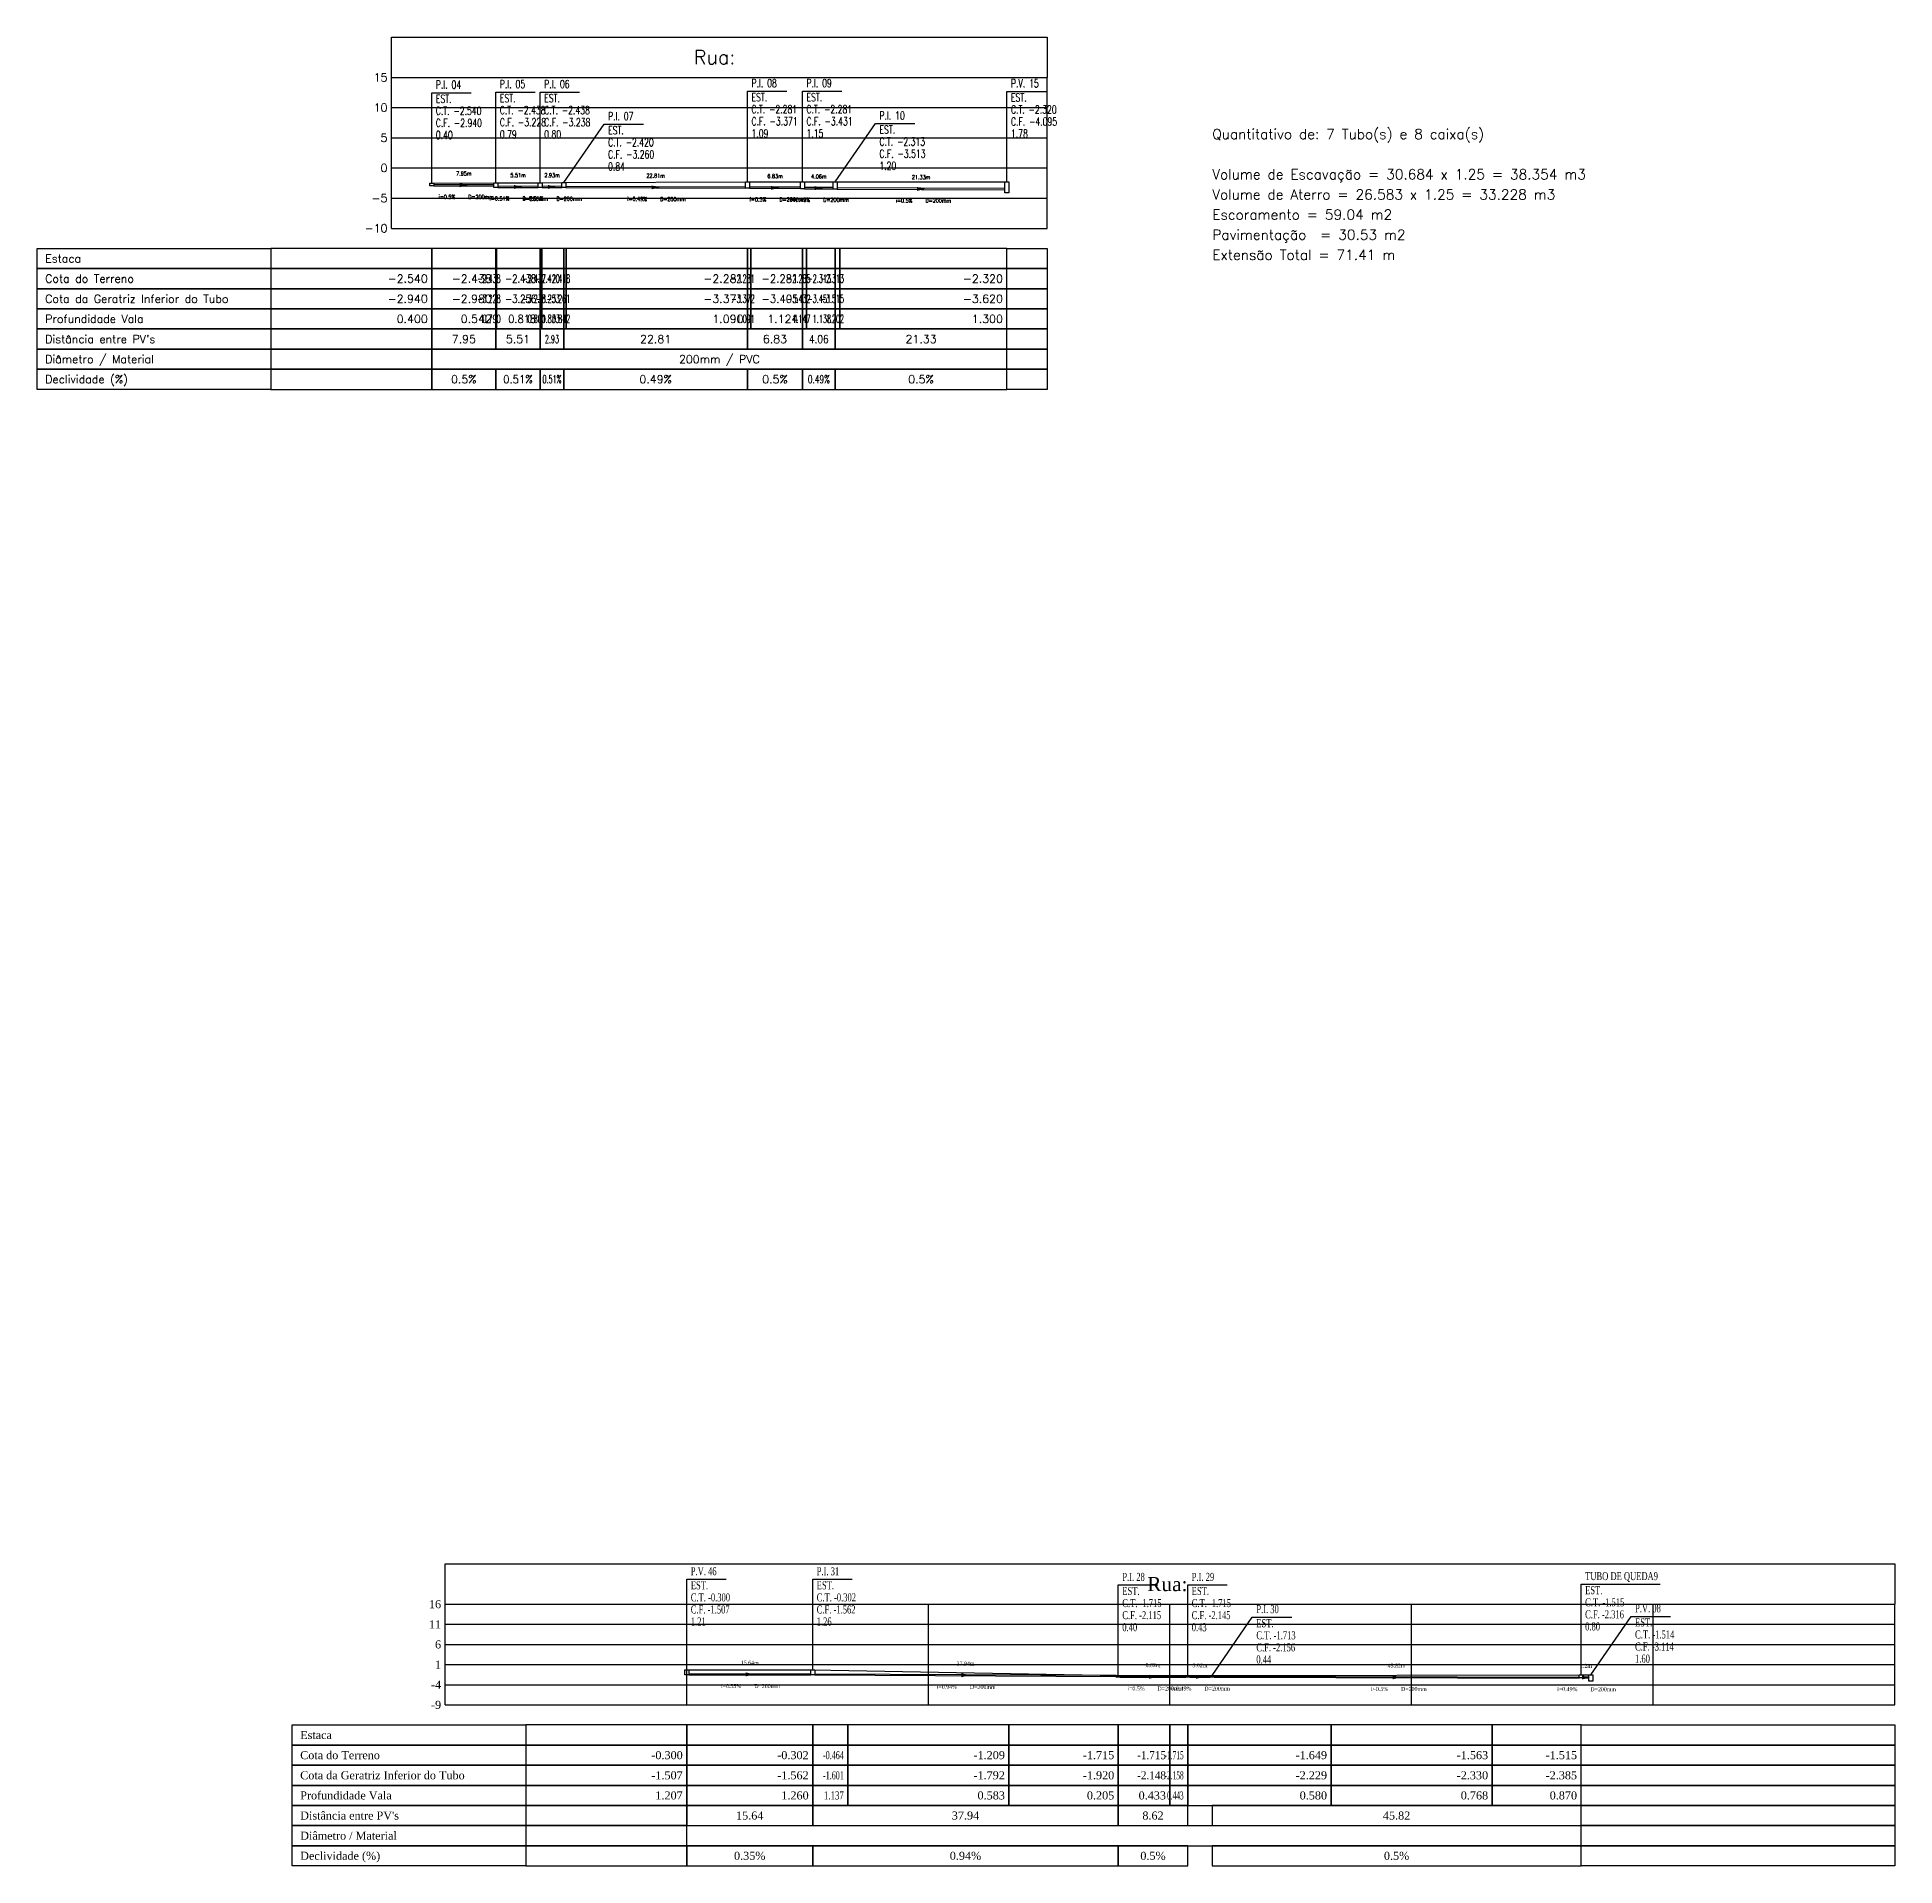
# Model space of a CAD drawing. Extents: x -44 to 14114764, y -20 to 289527804.
# Drawn here: x 359107.8 to 359338.5, y 7351963.3 to 7352190.5 of the extents above; entities that cross this region are included whole.
import ezdxf
from ezdxf.enums import TextEntityAlignment as Align

# ---------------------------------------------------------------- set-up
doc = ezdxf.new("R2010")
doc.units = 0
for name, color, linetype in [('LISTAGEM_TEXTO', 7, 'Continuous'), ('PS_IND_COMPRIMENTO', 7, 'Continuous'), ('PS_IND_DIAMETRO', 7, 'Continuous'), ('PS_IND_FLUXO', 3, 'Continuous'), ('PS_IND_INCLINACAO', 7, 'Continuous'), ('PS_PERFIL_CAIXAS', 7, 'Continuous'), ('PS_PERFIL_COTA_LIN', 7, 'Continuous'), ('PS_PERFIL_COTA_TXT', 5, 'Continuous'), ('PS_PERFIL_GRADE', 8, 'Continuous'), ('PS_PERFIL_TERRENO', 3, 'Continuous'), ('PS_PERFIL_TITULOS', 5, 'Continuous'), ('PS_PERFIL_TUBO', 7, 'Continuous'), ('PS_PONTOS_IDENTIFICACAO_LIN', 7, 'Continuous'), ('PS_PONTOS_IDENTIFICACAO_TXT', 7, 'Continuous')]:
    doc.layers.add(name, color=color, linetype=linetype)
doc.styles.add('ROMANS', font='ROMANS.shx', dxfattribs={"height": 2})
doc.styles.get("Standard").update_dxf_attribs({"font": 'times.ttf'})

msp = doc.modelspace()

# ---------------------------------------------------------------- texts
at = {"layer": 'LISTAGEM_TEXTO', "color": 7, "style": 'ROMANS'}
for s, p in [('Quantitativo de: 7 Tubo(s) e 8 caixa(s)', (359253.729, 7352177.803)), ('Volume de Escavação = 30.684 x 1.25 = 38.354 m3', (359253.729, 7352172.803)), ('Volume de Aterro = 26.583 x 1.25 = 33.228 m3', (359253.729, 7352170.303)), ('Escoramento = 59.04 m2', (359253.729, 7352167.803)), ('Pavimentação  = 30.53 m2', (359253.729, 7352165.303)), ('Extensão Total = 71.41 m', (359253.729, 7352162.803))]:
    msp.add_text(s, height=1.25, dxfattribs=at).set_placement(p)
at = {"layer": 'PS_IND_COMPRIMENTO', "style": 'ROMANS', "width": 0.8}
for s, rotation, p in [('7.95m', 359.76924, (359160.8, 7352173.524)), ('5.51m', 359.75982, (359167.529, 7352173.313)), ('2.93m', 359.73454, (359171.749, 7352173.31)), ('22.81m', 359.78677, (359184.616, 7352173.258)), ('6.83m', 359.76905, (359199.433, 7352173.203)), ('4.06m', 359.7584, (359204.875, 7352173.164)), ('21.33m', 359.77931, (359217.571, 7352173.069))]:
    msp.add_text(s, height=0.5, rotation=rotation, dxfattribs=at).set_placement(p, align=Align.MIDDLE_CENTER)
at = {"layer": 'PS_IND_COMPRIMENTO', "width": 0.8}
for s, rotation, p in [('15.64m', 359.89647, (359196.299, 7351988.559)), ('37.94m', 359.72579, (359223.093, 7351988.455)), ('8.62m', 359.84791, (359246.371, 7351988.257)), ('3.02m', 359.83088, (359252.193, 7351988.249)), ('45.82m', 359.85506, (359276.614, 7351988.19)), ('1.2m', 359.75854, (359300.127, 7351988.166))]:
    msp.add_text(s, height=0.5, rotation=rotation, dxfattribs=at).set_placement(p, align=Align.MIDDLE_CENTER)
at = {"layer": 'PS_IND_DIAMETRO', "style": 'ROMANS', "width": 0.8}
for rotation, p in [(359.76924, (359162.938, 7352170.616)), (359.75982, (359169.667, 7352170.404)), (359.73454, (359173.885, 7352170.4)), (359.78677, (359186.755, 7352170.35)), (359.76905, (359201.572, 7352170.295)), (359.7584, (359207.013, 7352170.254)), (359.77931, (359219.709, 7352170.161))]:
    msp.add_text('D=200mm', height=0.5, rotation=rotation, dxfattribs=at).set_placement(p, align=Align.MIDDLE_CENTER)
at = {"layer": 'PS_IND_DIAMETRO', "width": 0.8}
for rotation, p in [(359.89647, (359198.443, 7351985.655)), (359.72579, (359225.229, 7351985.545)), (359.84791, (359248.513, 7351985.352)), (359.83088, (359254.334, 7351985.343)), (359.85506, (359278.757, 7351985.285)), (359.75854, (359302.265, 7351985.257))]:
    msp.add_text('D=200mm', height=0.5, rotation=rotation, dxfattribs=at).set_placement(p, align=Align.MIDDLE_CENTER)
at = {"layer": 'PS_IND_INCLINACAO', "style": 'ROMANS', "width": 0.8}
for s, rotation, p in [('i=0.5%', 359.76924, (359158.688, 7352170.633)), ('i=0.51%', 359.75982, (359165.217, 7352170.422)), ('i=0.51%', 359.73454, (359169.435, 7352170.421)), ('i=0.49%', 359.78677, (359182.305, 7352170.366)), ('i=0.5%', 359.76905, (359197.322, 7352170.312)), ('i=0.49%', 359.7584, (359202.563, 7352170.273)), ('i=0.5%', 359.77931, (359215.459, 7352170.178))]:
    msp.add_text(s, height=0.5, rotation=rotation, dxfattribs=at).set_placement(p, align=Align.MIDDLE_CENTER)
at = {"layer": 'PS_IND_INCLINACAO', "width": 0.8}
for s, rotation, p in [('i=0.35%', 359.89647, (359193.993, 7351985.663)), ('i=0.94%', 359.72579, (359220.779, 7351985.566)), ('i=0.5%', 359.84791, (359244.263, 7351985.363)), ('i=0.49%', 359.83088, (359249.884, 7351985.356)), ('i=0.5%', 359.85506, (359274.507, 7351985.296)), ('i=0.49%', 359.75854, (359297.815, 7351985.276))]:
    msp.add_text(s, height=0.5, rotation=rotation, dxfattribs=at).set_placement(p, align=Align.MIDDLE_CENTER)
at = {"layer": 'PS_PERFIL_COTA_TXT', "style": 'ROMANS'}
for s, p in [('Estaca', (359108.819, 7352162.969)), ('Cota do Terreno', (359108.819, 7352160.469)), ('Cota da Geratriz Inferior do Tubo', (359108.819, 7352157.969)), ('Profundidade Vala', (359108.819, 7352155.469)), ("Distância entre PV's", (359108.819, 7352152.969)), ('Diâmetro / Material', (359108.819, 7352150.469)), ('Declividade (%)', (359108.819, 7352147.969))]:
    msp.add_text(s, height=1, dxfattribs=at).set_placement(p, align=Align.MIDDLE_LEFT)
for s, p in [('-2.540', (359156.319, 7352160.469)), ('-2.438', (359164.268, 7352160.469)), ('-2.281', (359195.514, 7352160.469)), ('-2.320', (359227.732, 7352160.469)), ('-2.940', (359156.319, 7352157.969)), ('-2.980', (359164.268, 7352157.969)), ('-3.371', (359195.514, 7352157.969)), ('-3.620', (359227.732, 7352157.969)), ('0.400', (359156.319, 7352155.469)), ('0.542', (359164.268, 7352155.469)), ('1.090', (359195.514, 7352155.469)), ('1.124', (359202.341, 7352155.469)), ('1.300', (359227.732, 7352155.469))]:
    msp.add_text(s, height=1, dxfattribs=at).set_placement(p, align=Align.MIDDLE_RIGHT)
for s, width, p in [('-2.438', 0.5, (359165.368, 7352160.469)), ('-2.438', 0.772788, (359169.778, 7352160.469)), ('-2.437', 0.5, (359170.978, 7352160.469)), ('-2.420', 0.5, (359172.706, 7352160.469)), ('-2.418', 0.5, (359174.006, 7352160.469)), ('-2.281', 0.5, (359196.914, 7352160.469)), ('-2.281', 0.918035, (359202.341, 7352160.469)), ('-2.285', 0.5, (359203.841, 7352160.469)), ('-2.313', 0.508172, (359206.398, 7352160.469)), ('-2.313', 0.5, (359207.998, 7352160.469)), ('-3.228', 0.5, (359165.368, 7352157.969)), ('-3.256', 0.772788, (359169.778, 7352157.969)), ('-3.238', 0.5, (359170.978, 7352157.969)), ('-3.253', 0.5, (359172.706, 7352157.969)), ('-3.261', 0.5, (359174.006, 7352157.969)), ('-3.372', 0.5, (359196.914, 7352157.969)), ('-3.405', 0.918035, (359202.341, 7352157.969)), ('-3.432', 0.5, (359203.841, 7352157.969)), ('-3.451', 0.508172, (359206.398, 7352157.969)), ('-3.515', 0.5, (359207.998, 7352157.969)), ('0.790', 0.5, (359165.368, 7352155.469)), ('0.818', 0.901587, (359169.778, 7352155.469)), ('0.801', 0.5, (359170.978, 7352155.469)), ('0.833', 0.5, (359172.706, 7352155.469)), ('0.842', 0.5, (359174.006, 7352155.469)), ('1.091', 0.5, (359196.914, 7352155.469)), ('1.147', 0.5, (359203.841, 7352155.469)), ('1.138', 0.592867, (359206.398, 7352155.469)), ('1.202', 0.5, (359207.998, 7352155.469))]:
    msp.add_text(s, height=1, dxfattribs=dict(at, width=width)).set_placement(p, align=Align.MIDDLE_RIGHT)
for s, p in [('7.95', (359160.794, 7352152.969)), ('5.51', (359167.523, 7352152.969)), ('22.81', (359184.61, 7352152.969)), ('6.83', (359199.428, 7352152.969)), ('21.33', (359217.565, 7352152.969)), ('200mm / PVC', (359192.526, 7352150.469)), ('0.5%', (359160.794, 7352147.969)), ('0.49%', (359184.61, 7352147.969)), ('0.5%', (359199.428, 7352147.969)), ('0.5%', (359217.565, 7352147.969))]:
    msp.add_text(s, height=1, dxfattribs=at).set_placement(p, align=Align.MIDDLE_CENTER)
for s, width, p in [('2.93', 0.585629, (359171.742, 7352152.969)), ('4.06', 0.81144, (359204.869, 7352152.969)), ('0.51%', 0.918253, (359167.523, 7352147.969)), ('0.51%', 0.5, (359171.742, 7352147.969)), ('0.49%', 0.6762, (359204.869, 7352147.969))]:
    msp.add_text(s, height=1, dxfattribs=dict(at, width=width)).set_placement(p, align=Align.MIDDLE_CENTER)
at = {"layer": 'PS_PERFIL_COTA_TXT'}
for s, p in [('Estaca', (359140.478, 7351979.576)), ('Cota do Terreno', (359140.478, 7351977.076)), ('Cota da Geratriz Inferior do Tubo', (359140.478, 7351974.576)), ('Profundidade Vala', (359140.478, 7351972.076)), ("Distância entre PV's", (359140.478, 7351969.576)), ('Diâmetro / Material', (359140.478, 7351967.076)), ('Declividade (%)', (359140.478, 7351964.576))]:
    msp.add_text(s, height=1, dxfattribs=at).set_placement(p, align=Align.MIDDLE_LEFT)
for s, p in [('-0.300', (359187.978, 7351977.076)), ('-0.302', (359203.614, 7351977.076)), ('-1.209', (359227.978, 7351977.076)), ('-1.715', (359241.558, 7351977.076)), ('-1.649', (359267.978, 7351977.076)), ('-1.563', (359287.978, 7351977.076)), ('-1.515', (359299.021, 7351977.076)), ('-1.507', (359187.978, 7351974.576)), ('-1.562', (359203.614, 7351974.576)), ('-1.792', (359227.978, 7351974.576)), ('-1.920', (359241.558, 7351974.576)), ('-2.229', (359267.978, 7351974.576)), ('-2.330', (359287.978, 7351974.576)), ('-2.385', (359299.021, 7351974.576)), ('1.207', (359187.978, 7351972.076)), ('1.260', (359203.614, 7351972.076)), ('0.583', (359227.978, 7351972.076)), ('0.205', (359241.558, 7351972.076)), ('0.433', (359247.978, 7351972.076)), ('0.580', (359267.978, 7351972.076)), ('0.768', (359287.978, 7351972.076)), ('0.870', (359299.021, 7351972.076))]:
    msp.add_text(s, height=1, dxfattribs=at).set_placement(p, align=Align.MIDDLE_RIGHT)
for s, width, p in [('-0.464', 0.623359, (359207.978, 7351977.076)), ('-1.715', 0.917104, (359247.978, 7351977.076)), ('-1.715', 0.5, (359250.176, 7351977.076)), ('-1.601', 0.623359, (359207.978, 7351974.576)), ('-2.148', 0.917104, (359247.978, 7351974.576)), ('-2.158', 0.5, (359250.176, 7351974.576)), ('1.137', 0.727252, (359207.978, 7351972.076)), ('0.443', 0.5, (359250.176, 7351972.076))]:
    msp.add_text(s, height=1, dxfattribs=dict(at, width=width)).set_placement(p, align=Align.MIDDLE_RIGHT)
for s, p in [('15.64', (359196.296, 7351969.576)), ('37.94', (359223.086, 7351969.576)), ('8.62', (359246.367, 7351969.576)), ('45.82', (359276.611, 7351969.576)), ('0.35%', (359196.296, 7351964.576)), ('0.94%', (359223.086, 7351964.576)), ('0.5%', (359246.367, 7351964.576)), ('0.5%', (359276.611, 7351964.576))]:
    msp.add_text(s, height=1, dxfattribs=at).set_placement(p, align=Align.MIDDLE_CENTER)
at = {"layer": 'PS_PERFIL_TITULOS', "style": 'ROMANS'}
msp.add_text('Rua: ', height=1.75, dxfattribs=at).set_placement((359192.526, 7352187.969), align=Align.MIDDLE_CENTER)
at = {"layer": 'PS_PERFIL_TITULOS'}
msp.add_text('Rua: ', height=1.75, dxfattribs=at).set_placement((359248.478, 7351998.326), align=Align.MIDDLE_CENTER)
at = {"layer": 'PS_PONTOS_IDENTIFICACAO_TXT', "style": 'ROMANS', "width": 0.7}
for s, p in [('P.I. 04', (359157.319, 7352184.064)), ('EST. ', (359157.319, 7352182.314)), ('P.I. 05', (359165.268, 7352184.141)), ('EST. ', (359165.268, 7352182.391)), ('P.I. 06', (359170.778, 7352184.141)), ('EST. ', (359170.778, 7352182.391)), ('P.I. 08', (359196.514, 7352184.259)), ('EST. ', (359196.514, 7352182.509)), ('P.I. 09', (359203.341, 7352184.259)), ('EST. ', (359203.341, 7352182.509)), ('P.V. 15', (359228.732, 7352184.229)), ('EST. ', (359228.732, 7352182.479)), ('C.T. -2.540', (359157.319, 7352180.814)), ('C.T. -2.438', (359165.268, 7352180.891)), ('C.T. -2.438', (359170.778, 7352180.891)), ('P.I. 07', (359178.706, 7352180.154)), ('C.T. -2.281', (359196.514, 7352181.009)), ('C.T. -2.281', (359203.341, 7352181.009)), ('P.I. 10', (359212.398, 7352180.235)), ('C.T. -2.320', (359228.732, 7352180.979)), ('C.F. -2.940', (359157.319, 7352179.314)), ('0.40', (359157.319, 7352177.814)), ('C.F. -3.228', (359165.268, 7352179.391)), ('0.79', (359165.268, 7352177.891)), ('C.F. -3.238', (359170.778, 7352179.391)), ('0.80', (359170.778, 7352177.891)), ('EST. ', (359178.706, 7352178.404)), ('C.F. -3.371', (359196.514, 7352179.509)), ('1.09', (359196.514, 7352178.009)), ('C.F. -3.431', (359203.341, 7352179.509)), ('1.15', (359203.341, 7352178.009)), ('EST. ', (359212.398, 7352178.485)), ('C.F. -4.095', (359228.732, 7352179.479)), ('1.78', (359228.732, 7352177.979)), ('C.T. -2.420', (359178.706, 7352176.904)), ('C.F. -3.260', (359178.706, 7352175.404)), ('C.T. -2.313', (359212.398, 7352176.985)), ('C.F. -3.513', (359212.398, 7352175.485)), ('0.84', (359178.706, 7352173.904)), ('1.20', (359212.398, 7352173.985))]:
    msp.add_text(s, height=1, dxfattribs=at).set_placement(p)
at = {"layer": 'PS_PONTOS_IDENTIFICACAO_TXT', "width": 0.7}
for s, p in [('P.V. 46', (359188.978, 7351999.426)), ('P.I. 31', (359204.614, 7351999.425)), ('P.I. 28', (359242.558, 7351998.718)), ('P.I. 29', (359251.176, 7351998.718)), ('TUBO DE QUEDA9', (359300.021, 7351998.818)), ('EST. ', (359188.978, 7351997.676)), ('C.T. -0.300', (359188.978, 7351996.176)), ('EST. ', (359204.614, 7351997.675)), ('C.T. -0.302', (359204.614, 7351996.175)), ('EST. ', (359242.558, 7351996.968)), ('C.T. -1.715', (359242.558, 7351995.468)), ('EST. ', (359251.176, 7351996.968)), ('C.T. -1.715', (359251.176, 7351995.468)), ('EST. ', (359300.021, 7351997.068)), ('C.T. -1.515', (359300.021, 7351995.568)), ('C.F. -1.507', (359188.978, 7351994.676)), ('1.21', (359188.978, 7351993.176)), ('C.F. -1.562', (359204.614, 7351994.675)), ('1.26', (359204.614, 7351993.175)), ('C.F. -2.115', (359242.558, 7351993.968)), ('C.F. -2.145', (359251.176, 7351993.968)), ('P.I. 30', (359259.2, 7351994.719)), ('C.F. -2.316', (359300.021, 7351994.068)), ('P.V. 08', (359306.221, 7351994.819)), ('0.40', (359242.558, 7351992.468)), ('0.43', (359251.176, 7351992.468)), ('EST. ', (359259.2, 7351992.969)), ('C.T. -1.713', (359259.2, 7351991.469)), ('0.80', (359300.021, 7351992.568)), ('EST. ', (359306.221, 7351993.069)), ('C.T. -1.514', (359306.221, 7351991.569)), ('C.F. -2.156', (359259.2, 7351989.969)), ('C.F. -3.114', (359306.221, 7351990.069)), ('1.60', (359306.221, 7351988.569)), ('0.44', (359259.2, 7351988.469))]:
    msp.add_text(s, height=1, dxfattribs=at).set_placement(p)

# ---------------------------------------------------------------- blocks, each defined once
blk = doc.blocks.new('*U1428')
at = {"layer": 'PS_PERFIL_GRADE', "linetype": 'Continuous'}
for p, q in [((0, 0), (0, 12.5)), ((0, 12.5), (180, 12.5)), ((30, 0), (30, 12.5)), ((60, 0), (60, 12.5)), ((90, 0), (90, 12.5)), ((120, 0), (120, 12.5)), ((150, 0), (150, 12.5)), ((180, 0), (180, 12.5)), ((0, 10), (180, 10)), ((0, 7.5), (180, 7.5)), ((0, 5), (180, 5)), ((0, 2.5), (180, 2.5)), ((0, 0), (180, 0))]:
    blk.add_line(p, q, dxfattribs=at)
blk.add_lwpolyline([(0, 12.5), (0, 17.5), (180, 17.5), (180, 12.5)], dxfattribs=at)
at = {"layer": 'PS_PERFIL_GRADE'}
for s, p in [('16', (-0.5, 12.5)), ('11', (-0.5, 10)), ('6', (-0.5, 7.5)), ('1', (-0.5, 5)), ('-4', (-0.5, 2.5)), ('-9', (-0.5, 0))]:
    blk.add_text(s, height=1, dxfattribs=at).set_placement(p, align=Align.MIDDLE_RIGHT)
blk = doc.blocks.new('*U1176')
at = {"layer": 'PS_PERFIL_GRADE', "linetype": 'Continuous'}
for p, q in [((0, 0), (0, 18.75)), ((0, 18.75), (81.41, 18.75)), ((81.41, 0), (81.41, 18.75)), ((0, 15), (81.41, 15)), ((0, 11.25), (81.41, 11.25)), ((0, 7.5), (81.41, 7.5)), ((0, 3.75), (81.41, 3.75)), ((0, 0), (81.41, 0))]:
    blk.add_line(p, q, dxfattribs=at)
blk.add_lwpolyline([(0, 18.75), (0, 23.75), (81.41, 23.75), (81.41, 18.75)], dxfattribs=at)
at = {"layer": 'PS_PERFIL_GRADE', "style": 'ROMANS'}
for s, p in [('15', (-0.5, 18.75)), ('10', (-0.5, 15)), ('5', (-0.5, 11.25)), ('0', (-0.5, 7.5)), ('-5', (-0.5, 3.75)), ('-10', (-0.5, 0))]:
    blk.add_text(s, height=1, dxfattribs=at).set_placement(p, align=Align.MIDDLE_RIGHT)

# ---------------------------------------------------------------- linework, layer by layer
at = {"layer": 'PS_IND_FLUXO'}
for points in [[(359160.294, 7352172.076, 0.5, 0, 0), (359161.294, 7352172.072, 0, 0, 0)], [(359167.023, 7352171.865, 0.5, 0, 0), (359168.023, 7352171.861, 0, 0, 0)], [(359171.242, 7352171.862, 0.5, 0, 0), (359172.242, 7352171.858, 0, 0, 0)], [(359184.11, 7352171.809, 0.5, 0, 0), (359185.11, 7352171.806, 0, 0, 0)], [(359198.928, 7352171.755, 0.5, 0, 0), (359199.928, 7352171.751, 0, 0, 0)], [(359204.369, 7352171.716, 0.5, 0, 0), (359205.369, 7352171.711, 0, 0, 0)], [(359217.065, 7352171.621, 0.5, 0, 0), (359218.065, 7352171.618, 0, 0, 0)], [(359195.796, 7351987.109, 0.5, 0, 0), (359196.796, 7351987.108, 0, 0, 0)], [(359222.586, 7351987.008, 0.5, 0, 0), (359223.586, 7351987.003, 0, 0, 0)], [(359245.867, 7351986.809, 0.5, 0, 0), (359246.867, 7351986.806, 0, 0, 0)], [(359251.688, 7351986.801, 0.5, 0, 0), (359252.688, 7351986.798, 0, 0, 0)], [(359276.111, 7351986.742, 0.5, 0, 0), (359277.111, 7351986.739, 0, 0, 0)], [(359299.621, 7351986.718, 0.5, 0, 0), (359300.621, 7351986.714, 0, 0, 0)]]:
    msp.add_lwpolyline(points, format="xyseb", dxfattribs=at)
at = {"layer": 'PS_PERFIL_CAIXAS', "linetype": 'Continuous'}
for points in [[(359156.569, 7352172.314), (359157.069, 7352172.314), (359157.069, 7352172.014), (359156.569, 7352172.014)], [(359164.518, 7352172.391), (359165.018, 7352172.391), (359165.018, 7352171.798), (359164.518, 7352171.798)], [(359170.028, 7352172.391), (359170.528, 7352172.391), (359170.528, 7352171.791), (359170.028, 7352171.791)], [(359172.956, 7352172.404), (359173.456, 7352172.404), (359173.456, 7352171.774), (359172.956, 7352171.774)], [(359195.764, 7352172.509), (359196.264, 7352172.509), (359196.264, 7352171.691), (359195.764, 7352171.691)], [(359202.591, 7352172.509), (359203.091, 7352172.509), (359203.091, 7352171.646), (359202.591, 7352171.646)], [(359206.648, 7352172.485), (359207.148, 7352172.485), (359207.148, 7352171.585), (359206.648, 7352171.585)], [(359227.982, 7352172.479), (359228.482, 7352172.479), (359228.482, 7352171.148), (359227.982, 7352171.148)], [(359188.228, 7351987.676), (359188.728, 7351987.676), (359188.728, 7351987.072), (359188.228, 7351987.072)], [(359203.864, 7351987.675), (359204.364, 7351987.675), (359204.364, 7351987.045), (359203.864, 7351987.045)], [(359241.808, 7351986.968), (359242.308, 7351986.968), (359242.308, 7351986.768), (359241.808, 7351986.768)], [(359250.426, 7351986.968), (359250.926, 7351986.968), (359250.926, 7351986.753), (359250.426, 7351986.753)], [(359253.45, 7351986.969), (359253.95, 7351986.969), (359253.95, 7351986.748), (359253.45, 7351986.748)], [(359299.271, 7351987.068), (359299.771, 7351987.068), (359299.771, 7351986.668), (359299.271, 7351986.668)], [(359300.471, 7351987.069), (359300.971, 7351987.069), (359300.971, 7351986.269), (359300.471, 7351986.269)]]:
    msp.add_lwpolyline(points, close=True, dxfattribs=at)
at = {"layer": 'PS_PERFIL_COTA_LIN', "linetype": 'Continuous'}
for points in [[(359136.819, 7352164.219), (359136.819, 7352161.719), (359107.819, 7352161.719), (359107.819, 7352164.219)], [(359136.819, 7352164.219), (359136.819, 7352161.719), (359156.819, 7352161.719), (359156.819, 7352164.219)], [(359156.819, 7352164.219), (359156.819, 7352161.719), (359164.768, 7352161.719), (359164.768, 7352164.219)], [(359164.768, 7352164.219), (359164.768, 7352161.719), (359164.868, 7352161.719), (359164.868, 7352164.219)], [(359164.868, 7352164.219), (359164.868, 7352161.719), (359170.278, 7352161.719), (359170.278, 7352164.219)], [(359170.278, 7352164.219), (359170.278, 7352161.719), (359170.478, 7352161.719), (359170.478, 7352164.219)], [(359170.478, 7352164.219), (359170.478, 7352161.719), (359173.206, 7352161.719), (359173.206, 7352164.219)], [(359173.206, 7352164.219), (359173.206, 7352161.719), (359173.506, 7352161.719), (359173.506, 7352164.219)], [(359173.506, 7352164.219), (359173.506, 7352161.719), (359196.014, 7352161.719), (359196.014, 7352164.219)], [(359196.014, 7352164.219), (359196.014, 7352161.719), (359196.414, 7352161.719), (359196.414, 7352164.219)], [(359196.414, 7352164.219), (359196.414, 7352161.719), (359202.841, 7352161.719), (359202.841, 7352164.219)], [(359202.841, 7352164.219), (359202.841, 7352161.719), (359203.341, 7352161.719), (359203.341, 7352164.219)], [(359203.341, 7352164.219), (359203.341, 7352161.719), (359206.898, 7352161.719), (359206.898, 7352164.219)], [(359206.898, 7352164.219), (359206.898, 7352161.719), (359207.498, 7352161.719), (359207.498, 7352164.219)], [(359207.498, 7352164.219), (359207.498, 7352161.719), (359228.232, 7352161.719), (359228.232, 7352164.219)], [(359233.232, 7352164.219), (359233.232, 7352161.719), (359228.232, 7352161.719), (359228.232, 7352164.219)], [(359136.819, 7352161.719), (359136.819, 7352159.219), (359107.819, 7352159.219), (359107.819, 7352161.719)], [(359136.819, 7352161.719), (359136.819, 7352159.219), (359156.819, 7352159.219), (359156.819, 7352161.719)], [(359156.819, 7352161.719), (359156.819, 7352159.219), (359164.768, 7352159.219), (359164.768, 7352161.719)], [(359164.768, 7352161.719), (359164.768, 7352159.219), (359164.868, 7352159.219), (359164.868, 7352161.719)], [(359164.868, 7352161.719), (359164.868, 7352159.219), (359170.278, 7352159.219), (359170.278, 7352161.719)], [(359170.278, 7352161.719), (359170.278, 7352159.219), (359170.478, 7352159.219), (359170.478, 7352161.719)], [(359170.478, 7352161.719), (359170.478, 7352159.219), (359173.206, 7352159.219), (359173.206, 7352161.719)], [(359173.206, 7352161.719), (359173.206, 7352159.219), (359173.506, 7352159.219), (359173.506, 7352161.719)], [(359173.506, 7352161.719), (359173.506, 7352159.219), (359196.014, 7352159.219), (359196.014, 7352161.719)], [(359196.014, 7352161.719), (359196.014, 7352159.219), (359196.414, 7352159.219), (359196.414, 7352161.719)], [(359196.414, 7352161.719), (359196.414, 7352159.219), (359202.841, 7352159.219), (359202.841, 7352161.719)], [(359202.841, 7352161.719), (359202.841, 7352159.219), (359203.341, 7352159.219), (359203.341, 7352161.719)], [(359203.341, 7352161.719), (359203.341, 7352159.219), (359206.898, 7352159.219), (359206.898, 7352161.719)], [(359206.898, 7352161.719), (359206.898, 7352159.219), (359207.498, 7352159.219), (359207.498, 7352161.719)], [(359207.498, 7352161.719), (359207.498, 7352159.219), (359228.232, 7352159.219), (359228.232, 7352161.719)], [(359233.232, 7352161.719), (359233.232, 7352159.219), (359228.232, 7352159.219), (359228.232, 7352161.719)], [(359136.819, 7352159.219), (359136.819, 7352156.719), (359107.819, 7352156.719), (359107.819, 7352159.219)], [(359136.819, 7352159.219), (359136.819, 7352156.719), (359156.819, 7352156.719), (359156.819, 7352159.219)], [(359156.819, 7352159.219), (359156.819, 7352156.719), (359164.768, 7352156.719), (359164.768, 7352159.219)], [(359164.768, 7352159.219), (359164.768, 7352156.719), (359164.868, 7352156.719), (359164.868, 7352159.219)], [(359164.868, 7352159.219), (359164.868, 7352156.719), (359170.278, 7352156.719), (359170.278, 7352159.219)], [(359170.278, 7352159.219), (359170.278, 7352156.719), (359170.478, 7352156.719), (359170.478, 7352159.219)], [(359170.478, 7352159.219), (359170.478, 7352156.719), (359173.206, 7352156.719), (359173.206, 7352159.219)], [(359173.206, 7352159.219), (359173.206, 7352156.719), (359173.506, 7352156.719), (359173.506, 7352159.219)], [(359173.506, 7352159.219), (359173.506, 7352156.719), (359196.014, 7352156.719), (359196.014, 7352159.219)], [(359196.014, 7352159.219), (359196.014, 7352156.719), (359196.414, 7352156.719), (359196.414, 7352159.219)], [(359196.414, 7352159.219), (359196.414, 7352156.719), (359202.841, 7352156.719), (359202.841, 7352159.219)], [(359202.841, 7352159.219), (359202.841, 7352156.719), (359203.341, 7352156.719), (359203.341, 7352159.219)], [(359203.341, 7352159.219), (359203.341, 7352156.719), (359206.898, 7352156.719), (359206.898, 7352159.219)], [(359206.898, 7352159.219), (359206.898, 7352156.719), (359207.498, 7352156.719), (359207.498, 7352159.219)], [(359207.498, 7352159.219), (359207.498, 7352156.719), (359228.232, 7352156.719), (359228.232, 7352159.219)], [(359233.232, 7352159.219), (359233.232, 7352156.719), (359228.232, 7352156.719), (359228.232, 7352159.219)], [(359136.819, 7352156.719), (359136.819, 7352154.219), (359107.819, 7352154.219), (359107.819, 7352156.719)], [(359136.819, 7352156.719), (359136.819, 7352154.219), (359156.819, 7352154.219), (359156.819, 7352156.719)], [(359156.819, 7352156.719), (359156.819, 7352154.219), (359164.768, 7352154.219), (359164.768, 7352156.719)], [(359164.768, 7352156.719), (359164.768, 7352154.219), (359164.868, 7352154.219), (359164.868, 7352156.719)], [(359164.868, 7352156.719), (359164.868, 7352154.219), (359170.278, 7352154.219), (359170.278, 7352156.719)], [(359170.278, 7352156.719), (359170.278, 7352154.219), (359170.478, 7352154.219), (359170.478, 7352156.719)], [(359170.478, 7352156.719), (359170.478, 7352154.219), (359173.206, 7352154.219), (359173.206, 7352156.719)], [(359173.206, 7352156.719), (359173.206, 7352154.219), (359173.506, 7352154.219), (359173.506, 7352156.719)], [(359173.506, 7352156.719), (359173.506, 7352154.219), (359196.014, 7352154.219), (359196.014, 7352156.719)], [(359196.014, 7352156.719), (359196.014, 7352154.219), (359196.414, 7352154.219), (359196.414, 7352156.719)], [(359196.414, 7352156.719), (359196.414, 7352154.219), (359202.841, 7352154.219), (359202.841, 7352156.719)], [(359202.841, 7352156.719), (359202.841, 7352154.219), (359203.341, 7352154.219), (359203.341, 7352156.719)], [(359203.341, 7352156.719), (359203.341, 7352154.219), (359206.898, 7352154.219), (359206.898, 7352156.719)], [(359206.898, 7352156.719), (359206.898, 7352154.219), (359207.498, 7352154.219), (359207.498, 7352156.719)], [(359207.498, 7352156.719), (359207.498, 7352154.219), (359228.232, 7352154.219), (359228.232, 7352156.719)], [(359233.232, 7352156.719), (359233.232, 7352154.219), (359228.232, 7352154.219), (359228.232, 7352156.719)], [(359136.819, 7352154.219), (359136.819, 7352151.719), (359107.819, 7352151.719), (359107.819, 7352154.219)], [(359136.819, 7352154.219), (359136.819, 7352151.719), (359156.819, 7352151.719), (359156.819, 7352154.219)], [(359156.819, 7352154.219), (359156.819, 7352151.719), (359164.768, 7352151.719), (359164.768, 7352154.219)], [(359164.768, 7352154.219), (359164.768, 7352151.719), (359170.278, 7352151.719), (359170.278, 7352154.219)], [(359170.278, 7352154.219), (359170.278, 7352151.719), (359173.206, 7352151.719), (359173.206, 7352154.219)], [(359173.206, 7352154.219), (359173.206, 7352151.719), (359196.014, 7352151.719), (359196.014, 7352154.219)], [(359196.014, 7352154.219), (359196.014, 7352151.719), (359202.841, 7352151.719), (359202.841, 7352154.219)], [(359202.841, 7352154.219), (359202.841, 7352151.719), (359206.898, 7352151.719), (359206.898, 7352154.219)], [(359206.898, 7352154.219), (359206.898, 7352151.719), (359228.232, 7352151.719), (359228.232, 7352154.219)], [(359233.232, 7352154.219), (359233.232, 7352151.719), (359228.232, 7352151.719), (359228.232, 7352154.219)], [(359136.819, 7352151.719), (359136.819, 7352149.219), (359107.819, 7352149.219), (359107.819, 7352151.719)], [(359136.819, 7352151.719), (359136.819, 7352149.219), (359156.819, 7352149.219), (359156.819, 7352151.719)], [(359156.819, 7352151.719), (359156.819, 7352149.219), (359228.232, 7352149.219), (359228.232, 7352151.719)], [(359233.232, 7352151.719), (359233.232, 7352149.219), (359228.232, 7352149.219), (359228.232, 7352151.719)], [(359136.819, 7352149.219), (359136.819, 7352146.719), (359107.819, 7352146.719), (359107.819, 7352149.219)], [(359136.819, 7352149.219), (359136.819, 7352146.719), (359156.819, 7352146.719), (359156.819, 7352149.219)], [(359156.819, 7352149.219), (359156.819, 7352146.719), (359164.768, 7352146.719), (359164.768, 7352149.219)], [(359164.768, 7352149.219), (359164.768, 7352146.719), (359170.278, 7352146.719), (359170.278, 7352149.219)], [(359170.278, 7352149.219), (359170.278, 7352146.719), (359173.206, 7352146.719), (359173.206, 7352149.219)], [(359173.206, 7352149.219), (359173.206, 7352146.719), (359196.014, 7352146.719), (359196.014, 7352149.219)], [(359196.014, 7352149.219), (359196.014, 7352146.719), (359202.841, 7352146.719), (359202.841, 7352149.219)], [(359202.841, 7352149.219), (359202.841, 7352146.719), (359206.898, 7352146.719), (359206.898, 7352149.219)], [(359206.898, 7352149.219), (359206.898, 7352146.719), (359228.232, 7352146.719), (359228.232, 7352149.219)], [(359233.232, 7352149.219), (359233.232, 7352146.719), (359228.232, 7352146.719), (359228.232, 7352149.219)], [(359168.478, 7351980.826), (359168.478, 7351978.326), (359139.478, 7351978.326), (359139.478, 7351980.826)], [(359168.478, 7351980.826), (359168.478, 7351978.326), (359188.478, 7351978.326), (359188.478, 7351980.826)], [(359188.478, 7351980.826), (359188.478, 7351978.326), (359204.114, 7351978.326), (359204.114, 7351980.826)], [(359204.114, 7351980.826), (359204.114, 7351978.326), (359208.478, 7351978.326), (359208.478, 7351980.826)], [(359208.478, 7351980.826), (359208.478, 7351978.326), (359228.478, 7351978.326), (359228.478, 7351980.826)], [(359228.478, 7351980.826), (359228.478, 7351978.326), (359242.058, 7351978.326), (359242.058, 7351980.826)], [(359242.058, 7351980.826), (359242.058, 7351978.326), (359248.478, 7351978.326), (359248.478, 7351980.826)], [(359248.478, 7351980.826), (359248.478, 7351978.326), (359250.676, 7351978.326), (359250.676, 7351980.826)], [(359250.676, 7351980.826), (359250.676, 7351978.326), (359268.478, 7351978.326), (359268.478, 7351980.826)], [(359268.478, 7351980.826), (359268.478, 7351978.326), (359288.478, 7351978.326), (359288.478, 7351980.826)], [(359288.478, 7351980.826), (359288.478, 7351978.326), (359299.521, 7351978.326), (359299.521, 7351980.826)], [(359338.478, 7351980.826), (359338.478, 7351978.326), (359299.521, 7351978.326), (359299.521, 7351980.826)], [(359168.478, 7351978.326), (359168.478, 7351975.826), (359139.478, 7351975.826), (359139.478, 7351978.326)], [(359168.478, 7351978.326), (359168.478, 7351975.826), (359188.478, 7351975.826), (359188.478, 7351978.326)], [(359188.478, 7351978.326), (359188.478, 7351975.826), (359204.114, 7351975.826), (359204.114, 7351978.326)], [(359204.114, 7351978.326), (359204.114, 7351975.826), (359208.478, 7351975.826), (359208.478, 7351978.326)], [(359208.478, 7351978.326), (359208.478, 7351975.826), (359228.478, 7351975.826), (359228.478, 7351978.326)], [(359228.478, 7351978.326), (359228.478, 7351975.826), (359242.058, 7351975.826), (359242.058, 7351978.326)], [(359242.058, 7351978.326), (359242.058, 7351975.826), (359248.478, 7351975.826), (359248.478, 7351978.326)], [(359248.478, 7351978.326), (359248.478, 7351975.826), (359250.676, 7351975.826), (359250.676, 7351978.326)], [(359250.676, 7351978.326), (359250.676, 7351975.826), (359268.478, 7351975.826), (359268.478, 7351978.326)], [(359268.478, 7351978.326), (359268.478, 7351975.826), (359288.478, 7351975.826), (359288.478, 7351978.326)], [(359288.478, 7351978.326), (359288.478, 7351975.826), (359299.521, 7351975.826), (359299.521, 7351978.326)], [(359338.478, 7351978.326), (359338.478, 7351975.826), (359299.521, 7351975.826), (359299.521, 7351978.326)], [(359168.478, 7351975.826), (359168.478, 7351973.326), (359139.478, 7351973.326), (359139.478, 7351975.826)], [(359168.478, 7351975.826), (359168.478, 7351973.326), (359188.478, 7351973.326), (359188.478, 7351975.826)], [(359188.478, 7351975.826), (359188.478, 7351973.326), (359204.114, 7351973.326), (359204.114, 7351975.826)], [(359204.114, 7351975.826), (359204.114, 7351973.326), (359208.478, 7351973.326), (359208.478, 7351975.826)], [(359208.478, 7351975.826), (359208.478, 7351973.326), (359228.478, 7351973.326), (359228.478, 7351975.826)], [(359228.478, 7351975.826), (359228.478, 7351973.326), (359242.058, 7351973.326), (359242.058, 7351975.826)], [(359242.058, 7351975.826), (359242.058, 7351973.326), (359248.478, 7351973.326), (359248.478, 7351975.826)], [(359248.478, 7351975.826), (359248.478, 7351973.326), (359250.676, 7351973.326), (359250.676, 7351975.826)], [(359250.676, 7351975.826), (359250.676, 7351973.326), (359268.478, 7351973.326), (359268.478, 7351975.826)], [(359268.478, 7351975.826), (359268.478, 7351973.326), (359288.478, 7351973.326), (359288.478, 7351975.826)], [(359288.478, 7351975.826), (359288.478, 7351973.326), (359299.521, 7351973.326), (359299.521, 7351975.826)], [(359338.478, 7351975.826), (359338.478, 7351973.326), (359299.521, 7351973.326), (359299.521, 7351975.826)], [(359168.478, 7351973.326), (359168.478, 7351970.826), (359139.478, 7351970.826), (359139.478, 7351973.326)], [(359168.478, 7351973.326), (359168.478, 7351970.826), (359188.478, 7351970.826), (359188.478, 7351973.326)], [(359188.478, 7351973.326), (359188.478, 7351970.826), (359204.114, 7351970.826), (359204.114, 7351973.326)], [(359204.114, 7351973.326), (359204.114, 7351970.826), (359208.478, 7351970.826), (359208.478, 7351973.326)], [(359208.478, 7351973.326), (359208.478, 7351970.826), (359228.478, 7351970.826), (359228.478, 7351973.326)], [(359228.478, 7351973.326), (359228.478, 7351970.826), (359242.058, 7351970.826), (359242.058, 7351973.326)], [(359242.058, 7351973.326), (359242.058, 7351970.826), (359248.478, 7351970.826), (359248.478, 7351973.326)], [(359248.478, 7351973.326), (359248.478, 7351970.826), (359250.676, 7351970.826), (359250.676, 7351973.326)], [(359250.676, 7351973.326), (359250.676, 7351970.826), (359268.478, 7351970.826), (359268.478, 7351973.326)], [(359268.478, 7351973.326), (359268.478, 7351970.826), (359288.478, 7351970.826), (359288.478, 7351973.326)], [(359288.478, 7351973.326), (359288.478, 7351970.826), (359299.521, 7351970.826), (359299.521, 7351973.326)], [(359338.478, 7351973.326), (359338.478, 7351970.826), (359299.521, 7351970.826), (359299.521, 7351973.326)], [(359168.478, 7351970.826), (359168.478, 7351968.326), (359139.478, 7351968.326), (359139.478, 7351970.826)], [(359168.478, 7351970.826), (359168.478, 7351968.326), (359188.478, 7351968.326), (359188.478, 7351970.826)], [(359188.478, 7351970.826), (359188.478, 7351968.326), (359204.114, 7351968.326), (359204.114, 7351970.826)], [(359204.114, 7351970.826), (359204.114, 7351968.326), (359242.058, 7351968.326), (359242.058, 7351970.826)], [(359242.058, 7351970.826), (359242.058, 7351968.326), (359250.676, 7351968.326), (359250.676, 7351970.826)], [(359253.7, 7351970.826), (359253.7, 7351968.326), (359299.521, 7351968.326), (359299.521, 7351970.826)], [(359338.478, 7351970.826), (359338.478, 7351968.326), (359299.521, 7351968.326), (359299.521, 7351970.826)], [(359168.478, 7351968.326), (359168.478, 7351965.826), (359139.478, 7351965.826), (359139.478, 7351968.326)], [(359168.478, 7351968.326), (359168.478, 7351965.826), (359188.478, 7351965.826), (359188.478, 7351968.326)], [(359338.478, 7351968.326), (359338.478, 7351965.826), (359299.521, 7351965.826), (359299.521, 7351968.326)], [(359168.478, 7351965.826), (359168.478, 7351963.326), (359139.478, 7351963.326), (359139.478, 7351965.826)], [(359168.478, 7351965.826), (359168.478, 7351963.326), (359188.478, 7351963.326), (359188.478, 7351965.826)], [(359188.478, 7351965.826), (359188.478, 7351963.326), (359204.114, 7351963.326), (359204.114, 7351965.826)], [(359204.114, 7351965.826), (359204.114, 7351963.326), (359242.058, 7351963.326), (359242.058, 7351965.826)], [(359242.058, 7351965.826), (359242.058, 7351963.326), (359250.676, 7351963.326), (359250.676, 7351965.826)], [(359253.7, 7351965.826), (359253.7, 7351963.326), (359299.521, 7351963.326), (359299.521, 7351965.826)], [(359338.478, 7351965.826), (359338.478, 7351963.326), (359299.521, 7351963.326), (359299.521, 7351965.826)]]:
    msp.add_lwpolyline(points, close=True, dxfattribs=at)
for points in [[(359156.819, 7352154.219), (359164.768, 7352154.219)], [(359164.868, 7352154.219), (359170.278, 7352154.219)], [(359170.478, 7352154.219), (359173.206, 7352154.219)], [(359173.506, 7352154.219), (359196.014, 7352154.219)], [(359196.414, 7352154.219), (359202.841, 7352154.219)], [(359203.341, 7352154.219), (359206.898, 7352154.219)], [(359207.498, 7352154.219), (359228.232, 7352154.219)], [(359136.819, 7352151.719), (359156.819, 7352151.719)], [(359156.819, 7352151.719), (359164.768, 7352151.719)], [(359156.819, 7352151.719), (359164.768, 7352151.719)], [(359164.768, 7352151.719), (359164.868, 7352151.719)], [(359164.868, 7352151.719), (359170.278, 7352151.719)], [(359164.868, 7352151.719), (359170.278, 7352151.719)], [(359170.278, 7352151.719), (359170.478, 7352151.719)], [(359170.478, 7352151.719), (359173.206, 7352151.719)], [(359170.478, 7352151.719), (359173.206, 7352151.719)], [(359173.206, 7352151.719), (359173.506, 7352151.719)], [(359173.506, 7352151.719), (359196.014, 7352151.719)], [(359173.506, 7352151.719), (359196.014, 7352151.719)], [(359196.014, 7352151.719), (359196.414, 7352151.719)], [(359196.414, 7352151.719), (359202.841, 7352151.719)], [(359196.414, 7352151.719), (359202.841, 7352151.719)], [(359202.841, 7352151.719), (359203.341, 7352151.719)], [(359203.341, 7352151.719), (359206.898, 7352151.719)], [(359203.341, 7352151.719), (359206.898, 7352151.719)], [(359207.498, 7352151.719), (359228.232, 7352151.719)], [(359207.498, 7352151.719), (359228.232, 7352151.719)], [(359136.819, 7352149.219), (359156.819, 7352149.219)], [(359156.819, 7352149.219), (359164.768, 7352149.219)], [(359156.819, 7352149.219), (359164.768, 7352149.219)], [(359164.768, 7352149.219), (359164.868, 7352149.219)], [(359164.868, 7352149.219), (359170.278, 7352149.219)], [(359164.868, 7352149.219), (359170.278, 7352149.219)], [(359170.278, 7352149.219), (359170.478, 7352149.219)], [(359170.478, 7352149.219), (359173.206, 7352149.219)], [(359170.478, 7352149.219), (359173.206, 7352149.219)], [(359173.206, 7352149.219), (359173.506, 7352149.219)], [(359173.506, 7352149.219), (359196.014, 7352149.219)], [(359173.506, 7352149.219), (359196.014, 7352149.219)], [(359196.014, 7352149.219), (359196.414, 7352149.219)], [(359196.414, 7352149.219), (359202.841, 7352149.219)], [(359196.414, 7352149.219), (359202.841, 7352149.219)], [(359202.841, 7352149.219), (359203.341, 7352149.219)], [(359203.341, 7352149.219), (359206.898, 7352149.219)], [(359203.341, 7352149.219), (359206.898, 7352149.219)], [(359207.498, 7352149.219), (359228.232, 7352149.219)], [(359207.498, 7352149.219), (359228.232, 7352149.219)], [(359156.819, 7352146.719), (359164.768, 7352146.719)], [(359164.868, 7352146.719), (359170.278, 7352146.719)], [(359170.478, 7352146.719), (359173.206, 7352146.719)], [(359173.506, 7352146.719), (359196.014, 7352146.719)], [(359196.414, 7352146.719), (359202.841, 7352146.719)], [(359203.341, 7352146.719), (359206.898, 7352146.719)], [(359207.498, 7352146.719), (359228.232, 7352146.719)], [(359188.478, 7351970.826), (359204.114, 7351970.826)], [(359208.478, 7351970.826), (359228.478, 7351970.826)], [(359228.478, 7351970.826), (359242.058, 7351970.826)], [(359248.478, 7351970.826), (359250.676, 7351970.826)], [(359268.478, 7351970.826), (359288.478, 7351970.826)], [(359288.478, 7351970.826), (359299.521, 7351970.826)], [(359168.478, 7351968.326), (359188.478, 7351968.326)], [(359188.478, 7351968.326), (359204.114, 7351968.326)], [(359188.478, 7351968.326), (359204.114, 7351968.326)], [(359204.114, 7351968.326), (359208.478, 7351968.326)], [(359208.478, 7351968.326), (359228.478, 7351968.326)], [(359208.478, 7351968.326), (359228.478, 7351968.326)], [(359228.478, 7351968.326), (359242.058, 7351968.326)], [(359228.478, 7351968.326), (359242.058, 7351968.326)], [(359242.058, 7351968.326), (359248.478, 7351968.326)], [(359248.478, 7351968.326), (359250.676, 7351968.326)], [(359248.478, 7351968.326), (359250.676, 7351968.326)], [(359250.676, 7351968.326), (359268.478, 7351968.326)], [(359268.478, 7351968.326), (359288.478, 7351968.326)], [(359268.478, 7351968.326), (359288.478, 7351968.326)], [(359288.478, 7351968.326), (359299.521, 7351968.326)], [(359288.478, 7351968.326), (359299.521, 7351968.326)], [(359168.478, 7351965.826), (359188.478, 7351965.826)], [(359188.478, 7351965.826), (359204.114, 7351965.826)], [(359188.478, 7351965.826), (359204.114, 7351965.826)], [(359204.114, 7351965.826), (359208.478, 7351965.826)], [(359208.478, 7351965.826), (359228.478, 7351965.826)], [(359208.478, 7351965.826), (359228.478, 7351965.826)], [(359228.478, 7351965.826), (359242.058, 7351965.826)], [(359228.478, 7351965.826), (359242.058, 7351965.826)], [(359242.058, 7351965.826), (359248.478, 7351965.826)], [(359248.478, 7351965.826), (359250.676, 7351965.826)], [(359248.478, 7351965.826), (359250.676, 7351965.826)], [(359250.676, 7351965.826), (359268.478, 7351965.826)], [(359268.478, 7351965.826), (359288.478, 7351965.826)], [(359268.478, 7351965.826), (359288.478, 7351965.826)], [(359288.478, 7351965.826), (359299.521, 7351965.826)], [(359288.478, 7351965.826), (359299.521, 7351965.826)], [(359188.478, 7351963.326), (359204.114, 7351963.326)], [(359208.478, 7351963.326), (359228.478, 7351963.326)], [(359228.478, 7351963.326), (359242.058, 7351963.326)], [(359248.478, 7351963.326), (359250.676, 7351963.326)], [(359268.478, 7351963.326), (359288.478, 7351963.326)], [(359288.478, 7351963.326), (359299.521, 7351963.326)]]:
    msp.add_lwpolyline(points, dxfattribs=at)
at = {"layer": 'PS_PERFIL_TERRENO', "linetype": 'Continuous'}
for points in [[(359156.819, 7352172.314), (359164.768, 7352172.391), (359170.278, 7352172.391), (359173.206, 7352172.404), (359196.014, 7352172.509), (359202.841, 7352172.509), (359206.898, 7352172.485), (359228.232, 7352172.479)], [(359188.478, 7351987.676), (359204.114, 7351987.675), (359242.058, 7351986.968), (359250.676, 7351986.968), (359253.7, 7351986.969), (359299.521, 7351987.068), (359300.721, 7351987.069)]]:
    msp.add_lwpolyline(points, dxfattribs=at)
at = {"layer": 'PS_PERFIL_TUBO', "linetype": 'Continuous'}
for points in [[(359157.069, 7352172.014), (359164.518, 7352171.984), (359164.518, 7352172.134), (359157.069, 7352172.164)], [(359165.018, 7352171.798), (359170.028, 7352171.777), (359170.028, 7352171.927), (359165.018, 7352171.948)], [(359170.528, 7352171.791), (359172.956, 7352171.78), (359172.956, 7352171.93), (359170.528, 7352171.941)], [(359173.456, 7352171.774), (359195.764, 7352171.691), (359195.764, 7352171.841), (359173.456, 7352171.924)], [(359196.264, 7352171.691), (359202.591, 7352171.666), (359202.591, 7352171.816), (359196.264, 7352171.841)], [(359203.091, 7352171.646), (359206.648, 7352171.631), (359206.648, 7352171.781), (359203.091, 7352171.796)], [(359207.148, 7352171.585), (359227.982, 7352171.504), (359227.982, 7352171.654), (359207.148, 7352171.735)], [(359188.728, 7351987.072), (359203.864, 7351987.045), (359203.864, 7351987.145), (359188.728, 7351987.172)], [(359204.364, 7351987.045), (359241.808, 7351986.866), (359241.808, 7351986.966), (359204.364, 7351987.145)], [(359242.308, 7351986.768), (359250.426, 7351986.747), (359250.426, 7351986.847), (359242.308, 7351986.868)], [(359250.926, 7351986.753), (359253.45, 7351986.746), (359253.45, 7351986.846), (359250.926, 7351986.853)], [(359253.95, 7351986.748), (359299.271, 7351986.633), (359299.271, 7351986.733), (359253.95, 7351986.848)], [(359299.771, 7351986.668), (359300.471, 7351986.665), (359300.471, 7351986.765), (359299.771, 7351986.768)]]:
    msp.add_lwpolyline(points, close=True, dxfattribs=at)
at = {"layer": 'PS_PONTOS_IDENTIFICACAO_LIN', "linetype": 'Continuous'}
for points in [[(359156.819, 7352172.314), (359156.819, 7352183.564), (359161.719, 7352183.564)], [(359164.768, 7352172.391), (359164.768, 7352183.641), (359169.668, 7352183.641)], [(359170.278, 7352172.391), (359170.278, 7352183.641), (359175.178, 7352183.641)], [(359196.014, 7352172.509), (359196.014, 7352183.759), (359200.914, 7352183.759)], [(359202.841, 7352172.509), (359202.841, 7352183.759), (359207.741, 7352183.759)], [(359228.232, 7352172.479), (359228.232, 7352183.729), (359233.132, 7352183.729)], [(359173.206, 7352172.404), (359178.206, 7352179.654), (359183.106, 7352179.654)], [(359206.898, 7352172.485), (359211.898, 7352179.735), (359216.798, 7352179.735)], [(359188.478, 7351987.676), (359188.478, 7351998.926), (359193.378, 7351998.926)], [(359204.114, 7351987.675), (359204.114, 7351998.925), (359209.014, 7351998.925)], [(359242.058, 7351986.968), (359242.058, 7351998.218), (359246.958, 7351998.218)], [(359250.676, 7351986.968), (359250.676, 7351998.218), (359255.576, 7351998.218)], [(359299.521, 7351987.068), (359299.521, 7351998.318), (359309.321, 7351998.318)], [(359253.7, 7351986.969), (359258.7, 7351994.219), (359263.6, 7351994.219)], [(359300.721, 7351987.069), (359305.721, 7351994.319), (359310.621, 7351994.319)]]:
    msp.add_lwpolyline(points, dxfattribs=at)

# ---------------------------------------------------------------- block references
at = {"layer": 'PS_PERFIL_GRADE'}
for name, p in [('*U1176', (359151.819, 7352166.719)), ('*U1428', (359158.478, 7351983.326))]:
    msp.add_blockref(name, p, dxfattribs=at)

msp.set_redraw_order([(e.dxf.handle, doc.entitydb.next_handle()) for e in msp.query("TEXT MTEXT ATTDEF DIMENSION ARC_DIMENSION")])  # texts and dimensions are drawn at this point

doc.saveas('drawing.dxf')
